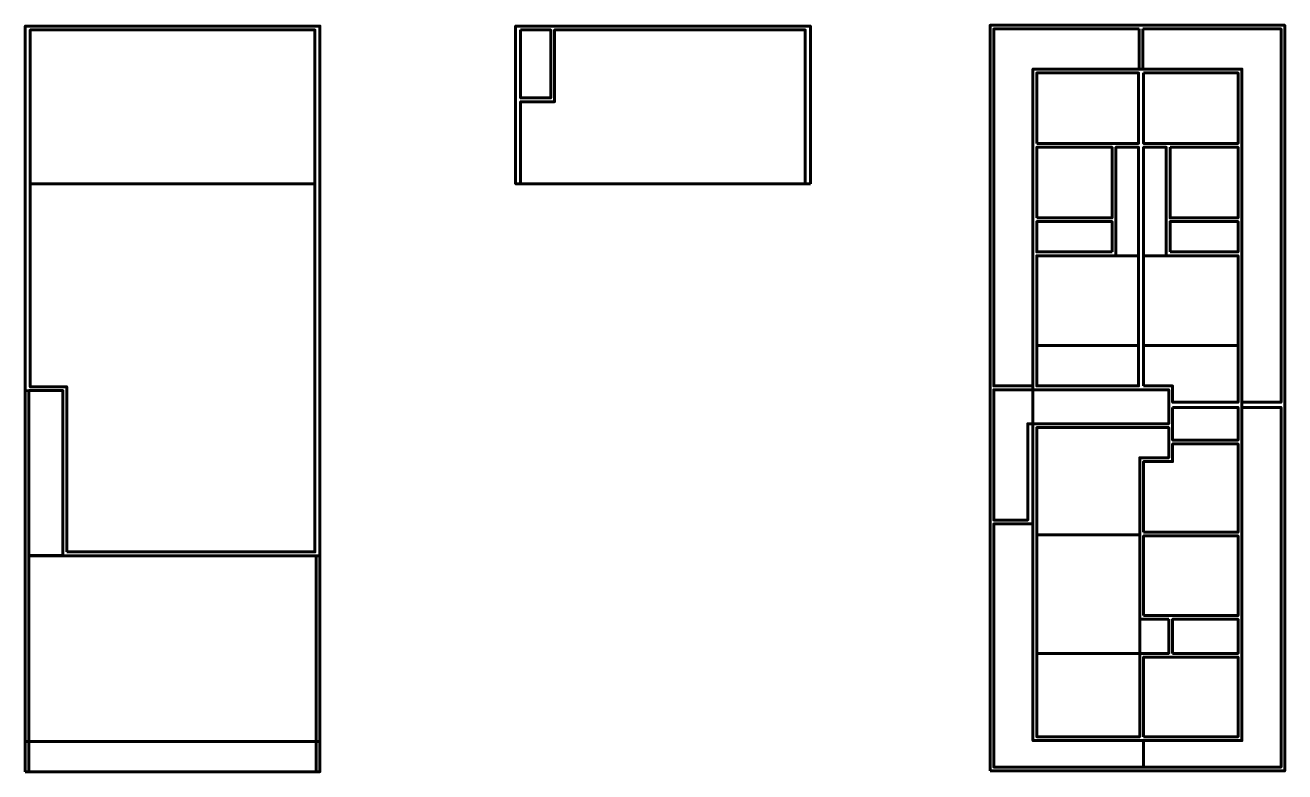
# Model space of a CAD drawing. Header units: millimetres. Extents: x 2030 to 44114, y 1520 to 18221.
# Drawn here: x 33700 to 38699, y 11554 to 14515 of the extents above; entities that cross this region are included whole.
import ezdxf

# ---------------------------------------------------------------- set-up
doc = ezdxf.new("R2010")
doc.units = ezdxf.units.MM
doc.layers.add('06', color=6, linetype='Continuous', lineweight=60)

msp = doc.modelspace()

# ---------------------------------------------------------------- linework, layer by layer
at = {"layer": '06'}
for points in [[(33849.9, 12411.44), (33849.9, 13066.14), (33699.9, 13065.74), (33699.9, 14511.44), (34869.9, 14511.44), (34869.9, 12411.44), (33849.9, 12411.44)], [(38121.11, 14500.05), (38121.11, 14341.05), (37699.61, 14341.05), (37699.61, 13084.55), (37544.11, 13084.55), (37544.11, 14500.05), (38121.11, 14500.05)], [(38136.11, 14500.05), (38136.11, 14341.05), (38528.61, 14341.05), (38528.61, 13019.55), (38684.11, 13019.55), (38684.11, 14500.05), (38136.11, 14500.05)], [(33864.9, 12426.84), (33864.9, 13081.14), (33719.9, 13080.74), (33719.9, 14496.44), (34849.9, 14496.44), (34849.9, 12426.44), (33864.9, 12426.84)], [(35666.05, 13886.44), (35666.05, 14211.44), (35801.05, 14211.44), (35801.05, 14496.44), (36796.05, 14496.44), (36796.05, 13886.44), (35666.05, 13886.44)], [(38138.61, 13084.55), (38138.61, 13244.55), (38513.61, 13244.55), (38513.61, 13019.55), (38253.61, 13019.55), (38253.61, 13084.55), (38138.61, 13084.55)], [(37699.61, 12934.55), (37699.61, 13069.55), (37544.11, 13069.55), (37544.11, 12552.35), (37679.11, 12552.35), (37679.11, 12934.55), (37699.61, 12934.55)], [(38138.61, 11573.05), (38138.61, 11678.05), (38528.61, 11678.05), (38528.61, 12999.55), (38684.11, 12999.55), (38684.11, 11573.05), (38138.61, 11573.05)], [(38123.61, 12494.55), (38123.61, 12799.55), (38238.67, 12799.55), (38238.61, 12919.55), (37714.61, 12919.55), (37714.61, 12494.55), (38123.61, 12494.55)], [(38138.61, 12504.55), (38138.61, 12784.55), (38253.61, 12784.55), (38253.61, 12854.55), (38513.61, 12854.55), (38513.61, 12504.55), (38138.61, 12504.55)], [(37699.61, 12537.35), (37544.11, 12537.35), (37544.11, 11573.05), (38138.61, 11573.05), (38138.61, 11678.05), (37699.61, 11678.05), (37699.61, 12537.35)]]:
    msp.add_lwpolyline(points, dxfattribs=at)
for points in [[(33699.9, 11554.41), (34869.9, 11554.41), (34869.9, 14511.44), (33699.9, 14511.44)], [(36816.05, 13886.44), (35646.05, 13886.44), (35646.05, 14511.44), (36816.05, 14511.44)], [(37529.11, 11558.05), (38699.11, 11558.05), (38699.11, 14515.05), (37529.11, 14515.05)], [(34849.9, 13886.44), (33719.9, 13886.44), (33719.9, 14496.44), (34849.9, 14496.44)], [(35666.05, 14496.44), (35786.05, 14496.44), (35786.05, 14226.44), (35666.05, 14226.44)], [(37699.61, 11678.05), (38528.61, 11678.05), (38528.61, 14341.05), (37699.61, 14341.05)], [(37714.61, 14046.05), (38118.61, 14046.05), (38118.61, 14326.05), (37714.61, 14326.05)], [(38138.61, 14326.05), (38513.61, 14326.05), (38513.61, 14046.05), (38138.61, 14046.05)], [(37714.61, 13751.05), (38013.61, 13751.05), (38013.61, 14031.05), (37714.61, 14031.05)], [(38028.61, 13601.05), (38118.61, 13601.05), (38118.61, 14031.05), (38028.61, 14031.05)], [(38228.61, 13601.05), (38138.61, 13601.05), (38138.61, 14031.05), (38228.61, 14031.05)], [(38243.61, 14031.05), (38513.61, 14031.05), (38513.61, 13751.05), (38243.61, 13751.05)], [(38013.61, 13616.05), (37714.61, 13616.05), (37714.61, 13736.05), (38013.61, 13736.05)], [(38243.61, 13616.05), (38513.61, 13616.05), (38513.61, 13736.05), (38243.61, 13736.05)], [(38118.61, 13244.55), (37714.61, 13244.55), (37714.61, 13601.05), (38118.61, 13601.05)], [(38138.61, 13601.05), (38513.61, 13601.05), (38513.61, 13244.55), (38138.61, 13244.55)], [(37714.61, 13244.55), (38118.61, 13244.55), (38118.61, 13084.55), (37714.61, 13084.55)], [(33714.9, 13065.94), (33849.9, 13065.94), (33849.9, 12412.24), (33714.9, 12412.24)], [(37699.61, 13069.55), (38238.61, 13069.55), (38238.61, 12934.55), (37699.61, 12934.55)], [(38253.61, 12999.55), (38513.61, 12999.55), (38513.61, 12869.55), (38253.61, 12869.55)], [(38123.61, 12024.05), (37714.61, 12024.05), (37714.61, 12494.55), (38123.61, 12494.55)], [(38138.61, 12174.05), (38513.61, 12174.05), (38513.61, 12489.55), (38138.61, 12489.55)], [(33714.9, 11554.44), (34854.9, 11554.44), (34854.9, 12411.44), (33714.9, 12411.44)], [(38238.61, 12159.05), (38123.61, 12159.05), (38123.61, 12024.05), (38238.61, 12024.05)], [(38253.61, 12024.05), (38513.61, 12024.05), (38513.61, 12159.05), (38253.61, 12159.05)], [(38123.61, 12024.05), (37714.61, 12024.05), (37714.61, 11693.05), (38123.61, 11693.05)], [(38138.61, 11693.05), (38513.61, 11693.05), (38513.61, 12009.05), (38138.61, 12009.05)], [(33699.9, 11554.41), (34869.9, 11554.41), (34869.9, 11674.44), (33699.9, 11674.44)]]:
    msp.add_lwpolyline(points, close=True, dxfattribs=at)

doc.saveas('drawing.dxf')
